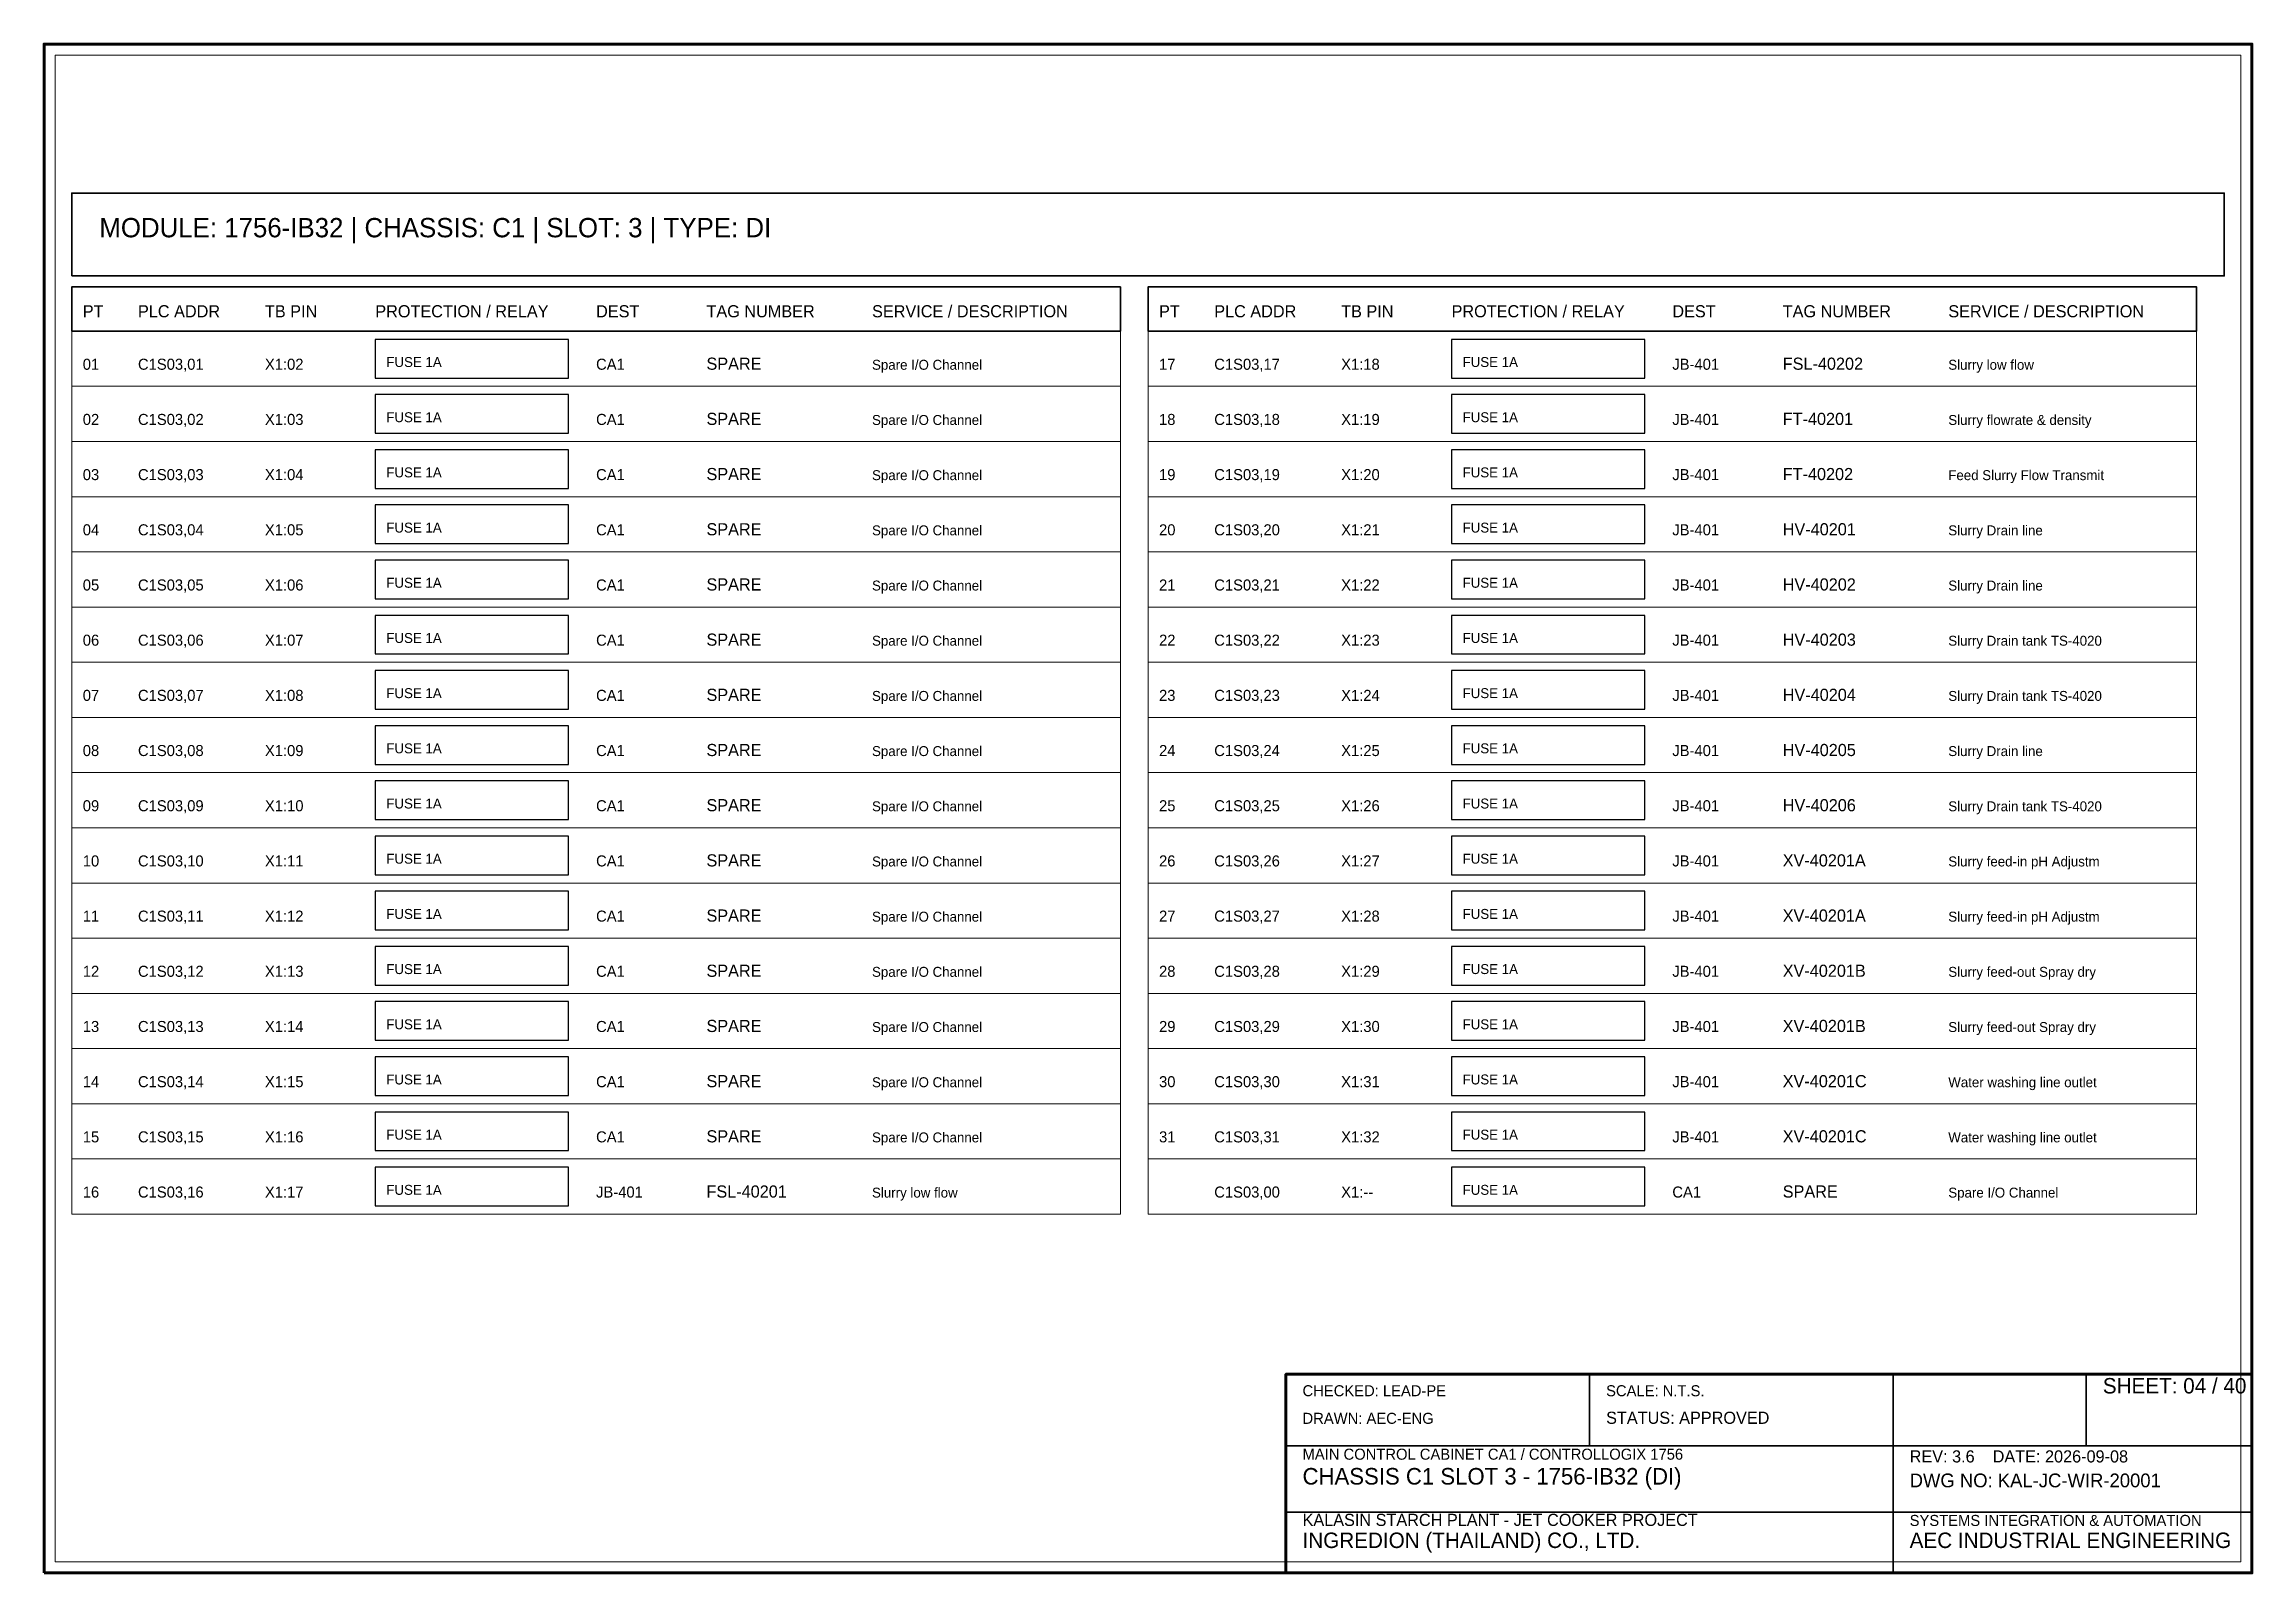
# Model space of a CAD drawing. Header units: millimetres. Extents: x 0 to 2200, y -2240 to 277.
# Drawn here: x 1350 to 1750, y 0 to 277 of the extents above; entities that cross this region are included whole.
import ezdxf

# ---------------------------------------------------------------- set-up
doc = ezdxf.new("R2010")
doc.units = ezdxf.units.MM
for name, color, linetype, lineweight in [('0_BORDER', 7, 'Continuous', 70), ('0_TITLE_BLOCK', 4, 'Continuous', 35), ('IE-CABLE', 6, 'Continuous', 25), ('IE-EQUIP', 2, 'Continuous', 35), ('IE-WIRE', 1, 'Continuous', 25), ('NOTATIONS', 8, 'Continuous', 18), ('TER', 3, 'Continuous', 35), ('TEXTS', 7, 'Continuous', 25)]:
    doc.layers.add(name, color=color, linetype=linetype, lineweight=lineweight)

msp = doc.modelspace()

# ---------------------------------------------------------------- texts
at = {"layer": '0_TITLE_BLOCK'}
for s, height, p in [('MODULE: 1756-IB32 | CHASSIS: C1 | SLOT: 3 | TYPE: DI', 3.5, (1360, 242)), ('PT', 2.2, (1357, 227.5)), ('PLC ADDR', 2.2, (1367, 227.5)), ('TB PIN', 2.2, (1390, 227.5)), ('PROTECTION / RELAY', 2.2, (1410, 227.5)), ('DEST', 2.2, (1450, 227.5)), ('TAG NUMBER', 2.2, (1470, 227.5)), ('SERVICE / DESCRIPTION', 2.2, (1500, 227.5)), ('PT', 2.2, (1552, 227.5)), ('PLC ADDR', 2.2, (1562, 227.5)), ('TB PIN', 2.2, (1585, 227.5)), ('PROTECTION / RELAY', 2.2, (1605, 227.5)), ('DEST', 2.2, (1645, 227.5)), ('TAG NUMBER', 2.2, (1665, 227.5)), ('SERVICE / DESCRIPTION', 2.2, (1695, 227.5)), ('SHEET: 04 / 40', 2.8, (1723, 32.5)), ('STATUS: APPROVED', 2.2, (1633, 27)), ('CHASSIS C1 SLOT 3 - 1756-IB32 (DI)', 3, (1578, 16)), ('INGREDION (THAILAND) CO., LTD.', 2.8, (1578, 4.5)), ('AEC INDUSTRIAL ENGINEERING', 2.8, (1688, 4.5))]:
    msp.add_text(s, height=height, dxfattribs=at).set_placement(p)
at = {"layer": 'IE-CABLE'}
for s, p in [('CA1', (1450, 218)), ('JB-401', (1645, 218)), ('CA1', (1450, 208)), ('JB-401', (1645, 208)), ('CA1', (1450, 198)), ('JB-401', (1645, 198)), ('CA1', (1450, 188)), ('JB-401', (1645, 188)), ('CA1', (1450, 178)), ('JB-401', (1645, 178)), ('CA1', (1450, 168)), ('JB-401', (1645, 168)), ('CA1', (1450, 158)), ('JB-401', (1645, 158)), ('CA1', (1450, 148)), ('JB-401', (1645, 148)), ('CA1', (1450, 138)), ('JB-401', (1645, 138)), ('CA1', (1450, 128)), ('JB-401', (1645, 128)), ('CA1', (1450, 118)), ('JB-401', (1645, 118)), ('CA1', (1450, 108)), ('JB-401', (1645, 108)), ('CA1', (1450, 98)), ('JB-401', (1645, 98)), ('CA1', (1450, 88)), ('JB-401', (1645, 88)), ('CA1', (1450, 78)), ('JB-401', (1645, 78)), ('JB-401', (1450, 68)), ('CA1', (1645, 68))]:
    msp.add_text(s, height=2, dxfattribs=at).set_placement(p)
at = {"layer": 'IE-WIRE'}
for p in [(1412, 218.5), (1607, 218.5), (1412, 208.5), (1607, 208.5), (1412, 198.5), (1607, 198.5), (1412, 188.5), (1607, 188.5), (1412, 178.5), (1607, 178.5), (1412, 168.5), (1607, 168.5), (1412, 158.5), (1607, 158.5), (1412, 148.5), (1607, 148.5), (1412, 138.5), (1607, 138.5), (1412, 128.5), (1607, 128.5), (1412, 118.5), (1607, 118.5), (1412, 108.5), (1607, 108.5), (1412, 98.5), (1607, 98.5), (1412, 88.5), (1607, 88.5), (1412, 78.5), (1607, 78.5), (1412, 68.5), (1607, 68.5)]:
    msp.add_text('FUSE 1A', height=1.8, dxfattribs=at).set_placement(p)
at = {"layer": 'TER'}
for s, p in [('X1:02', (1390, 218)), ('X1:18', (1585, 218)), ('X1:03', (1390, 208)), ('X1:19', (1585, 208)), ('X1:04', (1390, 198)), ('X1:20', (1585, 198)), ('X1:05', (1390, 188)), ('X1:21', (1585, 188)), ('X1:06', (1390, 178)), ('X1:22', (1585, 178)), ('X1:07', (1390, 168)), ('X1:23', (1585, 168)), ('X1:08', (1390, 158)), ('X1:24', (1585, 158)), ('X1:09', (1390, 148)), ('X1:25', (1585, 148)), ('X1:10', (1390, 138)), ('X1:26', (1585, 138)), ('X1:11', (1390, 128)), ('X1:27', (1585, 128)), ('X1:12', (1390, 118)), ('X1:28', (1585, 118)), ('X1:13', (1390, 108)), ('X1:29', (1585, 108)), ('X1:14', (1390, 98)), ('X1:30', (1585, 98)), ('X1:15', (1390, 88)), ('X1:31', (1585, 88)), ('X1:16', (1390, 78)), ('X1:32', (1585, 78)), ('X1:17', (1390, 68)), ('X1:--', (1585, 68))]:
    msp.add_text(s, height=2, dxfattribs=at).set_placement(p)
at = {"layer": 'TEXTS'}
for s, height, p in [('01', 2, (1357, 218)), ('C1S03,01', 2, (1367, 218)), ('SPARE', 2.2, (1470, 218)), ('17', 2, (1552, 218)), ('C1S03,17', 2, (1562, 218)), ('FSL-40202', 2.2, (1665, 218)), ('Spare I/O Channel', 1.8, (1500, 218)), ('Slurry low flow', 1.8, (1695, 218)), ('02', 2, (1357, 208)), ('C1S03,02', 2, (1367, 208)), ('SPARE', 2.2, (1470, 208)), ('Spare I/O Channel', 1.8, (1500, 208)), ('18', 2, (1552, 208)), ('C1S03,18', 2, (1562, 208)), ('FT-40201', 2.2, (1665, 208)), ('Slurry flowrate & density', 1.8, (1695, 208)), ('03', 2, (1357, 198)), ('C1S03,03', 2, (1367, 198)), ('SPARE', 2.2, (1470, 198)), ('19', 2, (1552, 198)), ('C1S03,19', 2, (1562, 198)), ('FT-40202', 2.2, (1665, 198)), ('Spare I/O Channel', 1.8, (1500, 198)), ('Feed Slurry Flow Transmit', 1.8, (1695, 198)), ('04', 2, (1357, 188)), ('C1S03,04', 2, (1367, 188)), ('SPARE', 2.2, (1470, 188)), ('Spare I/O Channel', 1.8, (1500, 188)), ('20', 2, (1552, 188)), ('C1S03,20', 2, (1562, 188)), ('HV-40201', 2.2, (1665, 188)), ('Slurry Drain line', 1.8, (1695, 188)), ('05', 2, (1357, 178)), ('C1S03,05', 2, (1367, 178)), ('SPARE', 2.2, (1470, 178)), ('21', 2, (1552, 178)), ('C1S03,21', 2, (1562, 178)), ('HV-40202', 2.2, (1665, 178)), ('Spare I/O Channel', 1.8, (1500, 178)), ('Slurry Drain line', 1.8, (1695, 178)), ('06', 2, (1357, 168)), ('C1S03,06', 2, (1367, 168)), ('SPARE', 2.2, (1470, 168)), ('Spare I/O Channel', 1.8, (1500, 168)), ('22', 2, (1552, 168)), ('C1S03,22', 2, (1562, 168)), ('HV-40203', 2.2, (1665, 168)), ('Slurry Drain tank TS-4020', 1.8, (1695, 168)), ('07', 2, (1357, 158)), ('C1S03,07', 2, (1367, 158)), ('SPARE', 2.2, (1470, 158)), ('23', 2, (1552, 158)), ('C1S03,23', 2, (1562, 158)), ('HV-40204', 2.2, (1665, 158)), ('Spare I/O Channel', 1.8, (1500, 158)), ('Slurry Drain tank TS-4020', 1.8, (1695, 158)), ('08', 2, (1357, 148)), ('C1S03,08', 2, (1367, 148)), ('SPARE', 2.2, (1470, 148)), ('Spare I/O Channel', 1.8, (1500, 148)), ('24', 2, (1552, 148)), ('C1S03,24', 2, (1562, 148)), ('HV-40205', 2.2, (1665, 148)), ('Slurry Drain line', 1.8, (1695, 148)), ('09', 2, (1357, 138)), ('C1S03,09', 2, (1367, 138)), ('SPARE', 2.2, (1470, 138)), ('25', 2, (1552, 138)), ('C1S03,25', 2, (1562, 138)), ('HV-40206', 2.2, (1665, 138)), ('Spare I/O Channel', 1.8, (1500, 138)), ('Slurry Drain tank TS-4020', 1.8, (1695, 138)), ('10', 2, (1357, 128)), ('C1S03,10', 2, (1367, 128)), ('SPARE', 2.2, (1470, 128)), ('Spare I/O Channel', 1.8, (1500, 128)), ('26', 2, (1552, 128)), ('C1S03,26', 2, (1562, 128)), ('XV-40201A', 2.2, (1665, 128)), ('Slurry feed-in pH Adjustm', 1.8, (1695, 128)), ('11', 2, (1357, 118)), ('C1S03,11', 2, (1367, 118)), ('SPARE', 2.2, (1470, 118)), ('27', 2, (1552, 118)), ('C1S03,27', 2, (1562, 118)), ('XV-40201A', 2.2, (1665, 118)), ('Spare I/O Channel', 1.8, (1500, 118)), ('Slurry feed-in pH Adjustm', 1.8, (1695, 118)), ('12', 2, (1357, 108)), ('C1S03,12', 2, (1367, 108)), ('SPARE', 2.2, (1470, 108)), ('Spare I/O Channel', 1.8, (1500, 108)), ('28', 2, (1552, 108)), ('C1S03,28', 2, (1562, 108)), ('XV-40201B', 2.2, (1665, 108)), ('Slurry feed-out Spray dry', 1.8, (1695, 108)), ('13', 2, (1357, 98)), ('C1S03,13', 2, (1367, 98)), ('SPARE', 2.2, (1470, 98)), ('29', 2, (1552, 98)), ('C1S03,29', 2, (1562, 98)), ('XV-40201B', 2.2, (1665, 98)), ('Spare I/O Channel', 1.8, (1500, 98)), ('Slurry feed-out Spray dry', 1.8, (1695, 98)), ('14', 2, (1357, 88)), ('C1S03,14', 2, (1367, 88)), ('SPARE', 2.2, (1470, 88)), ('Spare I/O Channel', 1.8, (1500, 88)), ('30', 2, (1552, 88)), ('C1S03,30', 2, (1562, 88)), ('XV-40201C', 2.2, (1665, 88)), ('Water washing line outlet', 1.8, (1695, 88)), ('15', 2, (1357, 78)), ('C1S03,15', 2, (1367, 78)), ('SPARE', 2.2, (1470, 78)), ('31', 2, (1552, 78)), ('C1S03,31', 2, (1562, 78)), ('XV-40201C', 2.2, (1665, 78)), ('Spare I/O Channel', 1.8, (1500, 78)), ('Water washing line outlet', 1.8, (1695, 78)), ('16', 2, (1357, 68)), ('C1S03,16', 2, (1367, 68)), ('FSL-40201', 2.2, (1470, 68)), ('Slurry low flow', 1.8, (1500, 68)), ('C1S03,00', 2, (1562, 68)), ('SPARE', 2.2, (1665, 68)), ('Spare I/O Channel', 1.8, (1695, 68)), ('CHECKED: LEAD-PE', 2, (1578, 32)), ('SCALE: N.T.S.', 2, (1633, 32)), ('DRAWN: AEC-ENG', 2, (1578, 27)), ('MAIN CONTROL CABINET CA1 / CONTROLLOGIX 1756', 2, (1578, 20.5)), ('REV: 3.6    DATE: 2026-09-08', 2.2, (1688, 20)), ('DWG NO: KAL-JC-WIR-20001', 2.5, (1688, 15.5)), ('KALASIN STARCH PLANT - JET COOKER PROJECT', 2.2, (1578, 8.5)), ('SYSTEMS INTEGRATION & AUTOMATION', 2, (1688, 8.5))]:
    msp.add_text(s, height=height, dxfattribs=at).set_placement(p)

# ---------------------------------------------------------------- linework, layer by layer
at = {"layer": '0_BORDER'}
for points in [[(1350, 0), (1750, 0), (1750, 277), (1350, 277)], [(1575, 0), (1750, 0), (1750, 36), (1575, 36)]]:
    msp.add_lwpolyline(points, close=True, dxfattribs=at)
at = {"layer": '0_TITLE_BLOCK'}
for p, q in [((1630, 23), (1630, 36)), ((1685, 23), (1685, 36)), ((1720, 23), (1720, 36)), ((1575, 23), (1750, 23)), ((1685, 0), (1685, 23)), ((1575, 11), (1750, 11))]:
    msp.add_line(p, q, dxfattribs=at)
for points in [[(1355, 225), (1545, 225), (1545, 233), (1355, 233)], [(1550, 225), (1740, 225), (1740, 233), (1550, 233)]]:
    msp.add_lwpolyline(points, close=True, dxfattribs=at)
at = {"layer": 'IE-EQUIP'}
msp.add_lwpolyline([(1355, 235), (1745, 235), (1745, 250), (1355, 250)], close=True, dxfattribs=at)
at = {"layer": 'IE-WIRE'}
for points in [[(1410, 216.5), (1445, 216.5), (1445, 223.5), (1410, 223.5)], [(1605, 216.5), (1640, 216.5), (1640, 223.5), (1605, 223.5)], [(1410, 206.5), (1445, 206.5), (1445, 213.5), (1410, 213.5)], [(1605, 206.5), (1640, 206.5), (1640, 213.5), (1605, 213.5)], [(1410, 196.5), (1445, 196.5), (1445, 203.5), (1410, 203.5)], [(1605, 196.5), (1640, 196.5), (1640, 203.5), (1605, 203.5)], [(1410, 186.5), (1445, 186.5), (1445, 193.5), (1410, 193.5)], [(1605, 186.5), (1640, 186.5), (1640, 193.5), (1605, 193.5)], [(1410, 176.5), (1445, 176.5), (1445, 183.5), (1410, 183.5)], [(1605, 176.5), (1640, 176.5), (1640, 183.5), (1605, 183.5)], [(1410, 166.5), (1445, 166.5), (1445, 173.5), (1410, 173.5)], [(1605, 166.5), (1640, 166.5), (1640, 173.5), (1605, 173.5)], [(1410, 156.5), (1445, 156.5), (1445, 163.5), (1410, 163.5)], [(1605, 156.5), (1640, 156.5), (1640, 163.5), (1605, 163.5)], [(1410, 146.5), (1445, 146.5), (1445, 153.5), (1410, 153.5)], [(1605, 146.5), (1640, 146.5), (1640, 153.5), (1605, 153.5)], [(1410, 136.5), (1445, 136.5), (1445, 143.5), (1410, 143.5)], [(1605, 136.5), (1640, 136.5), (1640, 143.5), (1605, 143.5)], [(1410, 126.5), (1445, 126.5), (1445, 133.5), (1410, 133.5)], [(1605, 126.5), (1640, 126.5), (1640, 133.5), (1605, 133.5)], [(1410, 116.5), (1445, 116.5), (1445, 123.5), (1410, 123.5)], [(1605, 116.5), (1640, 116.5), (1640, 123.5), (1605, 123.5)], [(1410, 106.5), (1445, 106.5), (1445, 113.5), (1410, 113.5)], [(1605, 106.5), (1640, 106.5), (1640, 113.5), (1605, 113.5)], [(1410, 96.5), (1445, 96.5), (1445, 103.5), (1410, 103.5)], [(1605, 96.5), (1640, 96.5), (1640, 103.5), (1605, 103.5)], [(1410, 86.5), (1445, 86.5), (1445, 93.5), (1410, 93.5)], [(1605, 86.5), (1640, 86.5), (1640, 93.5), (1605, 93.5)], [(1410, 76.5), (1445, 76.5), (1445, 83.5), (1410, 83.5)], [(1605, 76.5), (1640, 76.5), (1640, 83.5), (1605, 83.5)], [(1410, 66.5), (1445, 66.5), (1445, 73.5), (1410, 73.5)], [(1605, 66.5), (1640, 66.5), (1640, 73.5), (1605, 73.5)]]:
    msp.add_lwpolyline(points, close=True, dxfattribs=at)
at = {"layer": 'NOTATIONS'}
for points in [[(1352, 2), (1748, 2), (1748, 275), (1352, 275)], [(1355, 215), (1545, 215), (1545, 225), (1355, 225)], [(1550, 215), (1740, 215), (1740, 225), (1550, 225)], [(1355, 205), (1545, 205), (1545, 215), (1355, 215)], [(1550, 205), (1740, 205), (1740, 215), (1550, 215)], [(1355, 195), (1545, 195), (1545, 205), (1355, 205)], [(1550, 195), (1740, 195), (1740, 205), (1550, 205)], [(1355, 185), (1545, 185), (1545, 195), (1355, 195)], [(1550, 185), (1740, 185), (1740, 195), (1550, 195)], [(1355, 175), (1545, 175), (1545, 185), (1355, 185)], [(1550, 175), (1740, 175), (1740, 185), (1550, 185)], [(1355, 165), (1545, 165), (1545, 175), (1355, 175)], [(1550, 165), (1740, 165), (1740, 175), (1550, 175)], [(1355, 155), (1545, 155), (1545, 165), (1355, 165)], [(1550, 155), (1740, 155), (1740, 165), (1550, 165)], [(1355, 145), (1545, 145), (1545, 155), (1355, 155)], [(1550, 145), (1740, 145), (1740, 155), (1550, 155)], [(1355, 135), (1545, 135), (1545, 145), (1355, 145)], [(1550, 135), (1740, 135), (1740, 145), (1550, 145)], [(1355, 125), (1545, 125), (1545, 135), (1355, 135)], [(1550, 125), (1740, 125), (1740, 135), (1550, 135)], [(1355, 115), (1545, 115), (1545, 125), (1355, 125)], [(1550, 115), (1740, 115), (1740, 125), (1550, 125)], [(1355, 105), (1545, 105), (1545, 115), (1355, 115)], [(1550, 105), (1740, 105), (1740, 115), (1550, 115)], [(1355, 95), (1545, 95), (1545, 105), (1355, 105)], [(1550, 95), (1740, 95), (1740, 105), (1550, 105)], [(1355, 85), (1545, 85), (1545, 95), (1355, 95)], [(1550, 85), (1740, 85), (1740, 95), (1550, 95)], [(1355, 75), (1545, 75), (1545, 85), (1355, 85)], [(1550, 75), (1740, 75), (1740, 85), (1550, 85)], [(1355, 65), (1545, 65), (1545, 75), (1355, 75)], [(1550, 65), (1740, 65), (1740, 75), (1550, 75)]]:
    msp.add_lwpolyline(points, close=True, dxfattribs=at)

msp.set_redraw_order([(e.dxf.handle, doc.entitydb.next_handle()) for e in msp.query("TEXT MTEXT ATTDEF DIMENSION ARC_DIMENSION")])  # texts and dimensions are drawn at this point

doc.saveas('drawing.dxf')
